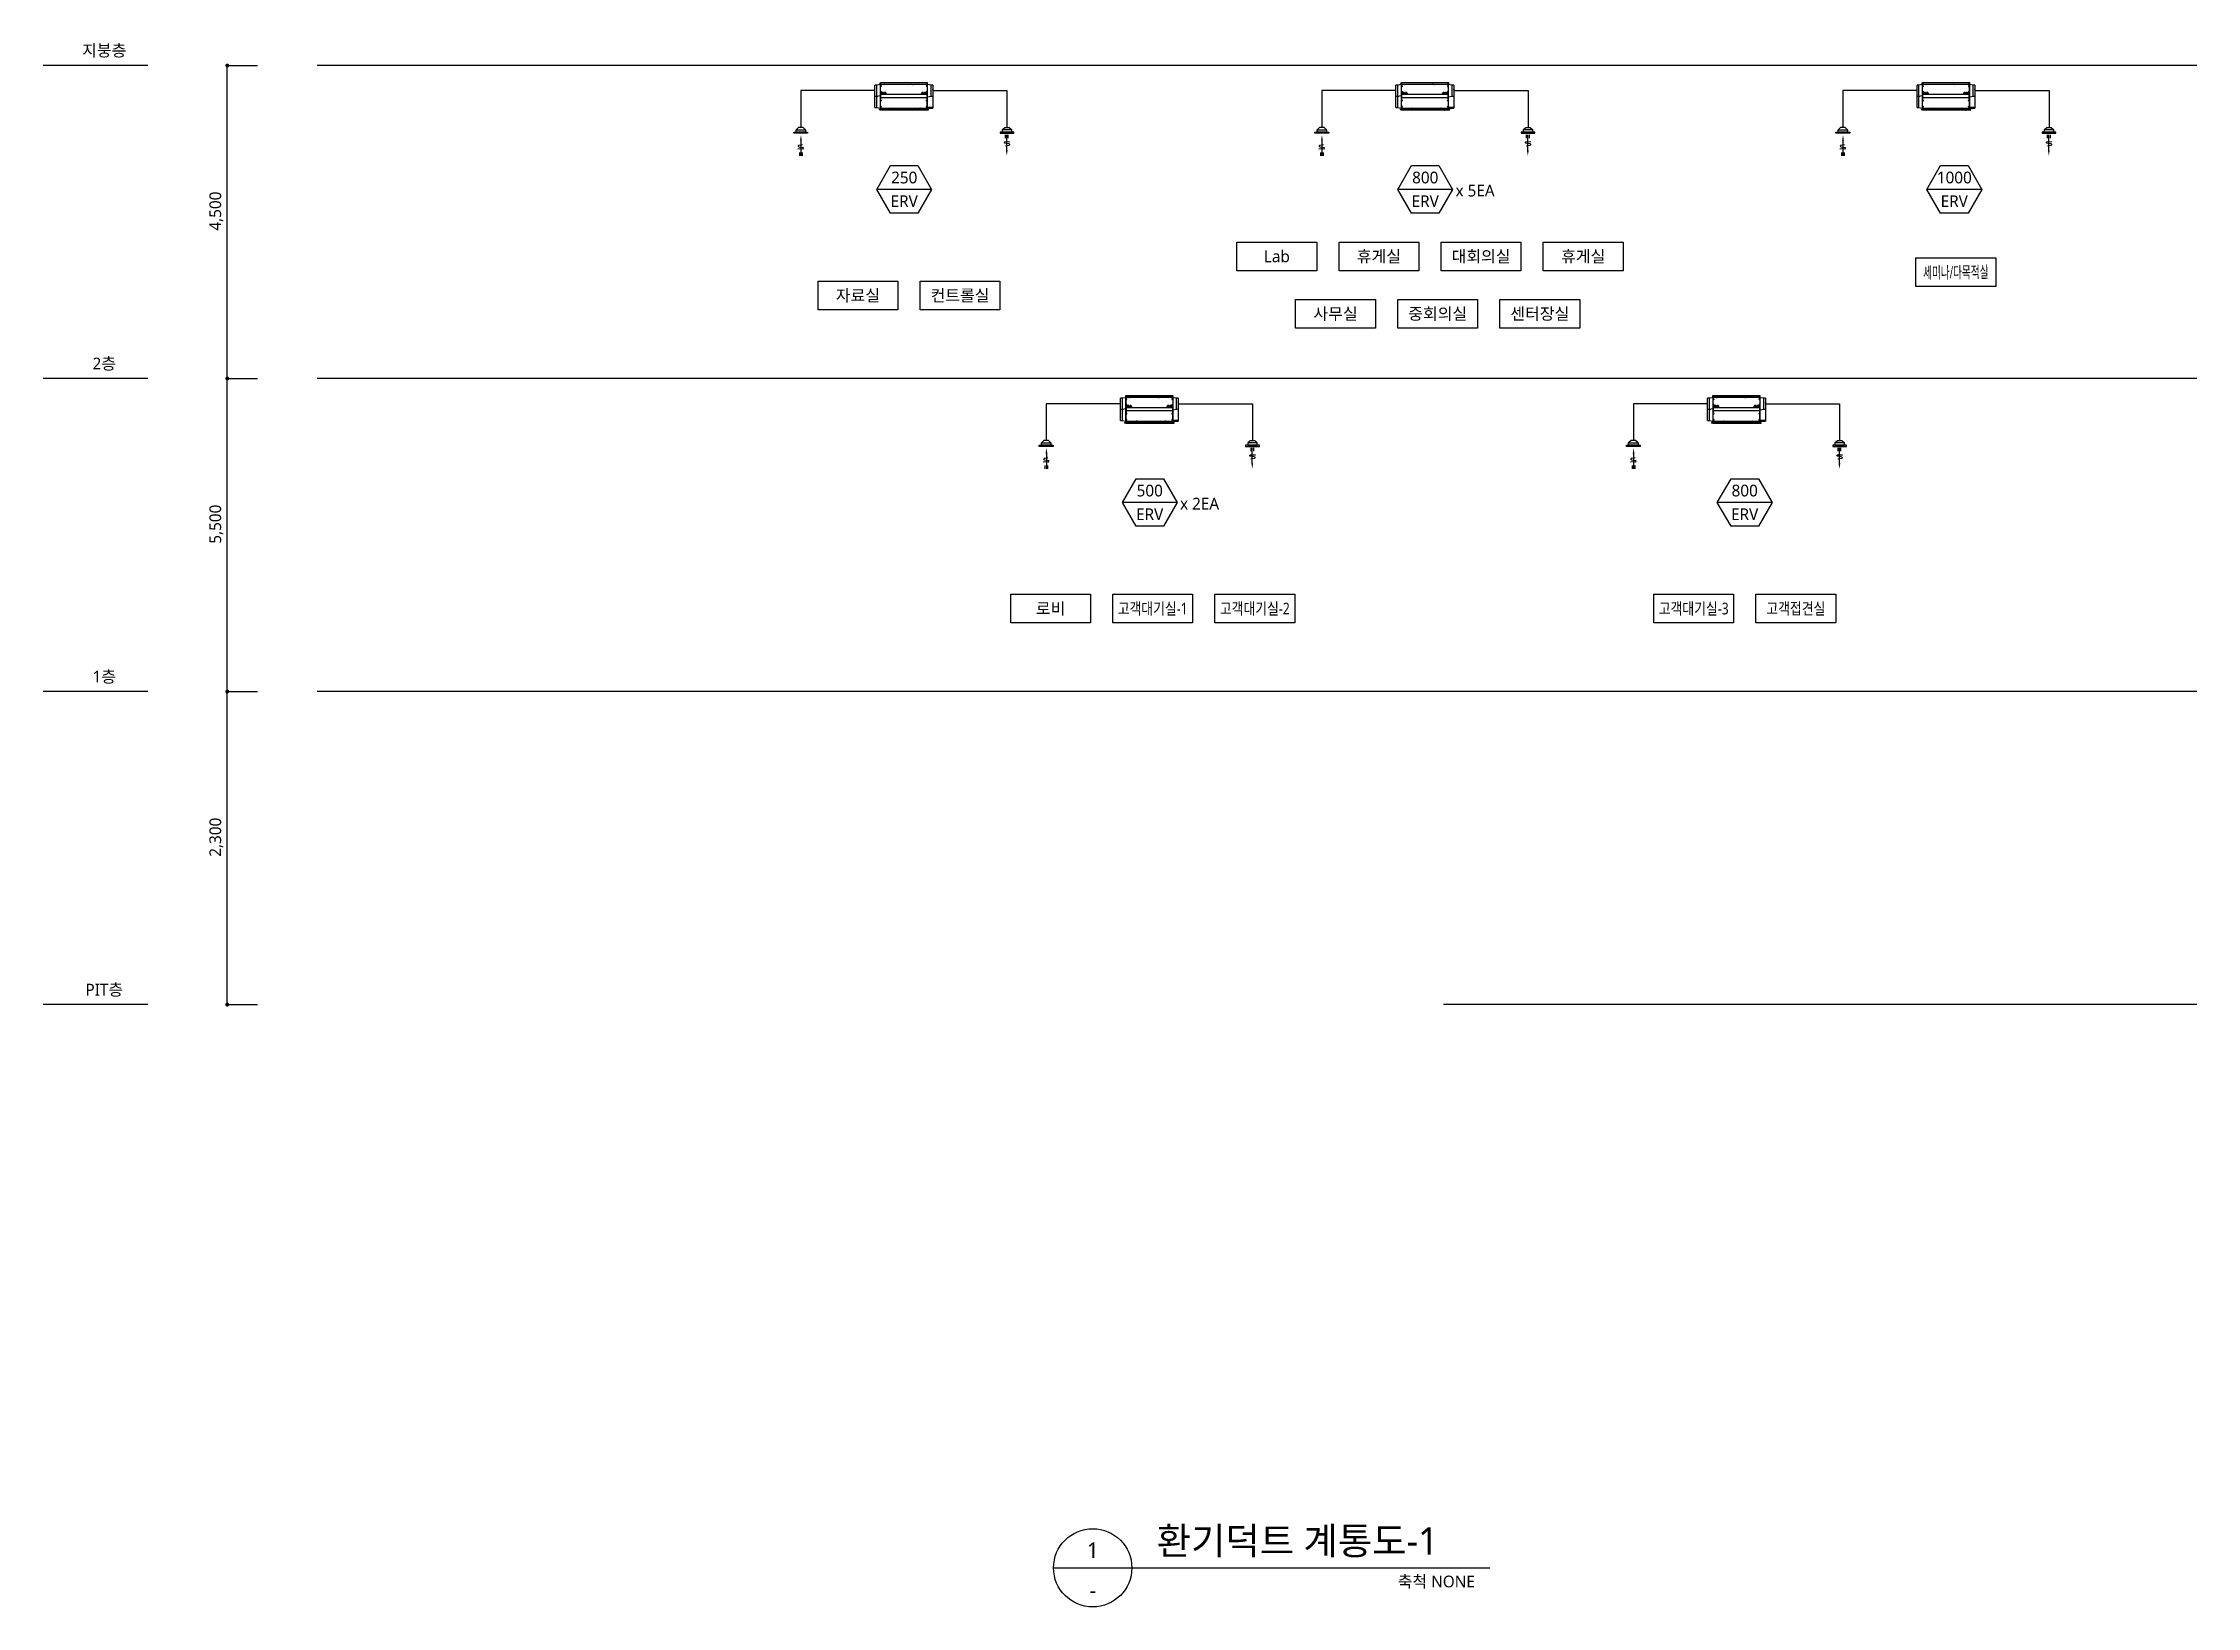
# Model space of a CAD drawing. Header units: millimetres. Extents: x 80 to 1649, y 28 to 450.
# Drawn here: x 80 to 630, y 28 to 428 of the extents above; entities that cross this region are included whole.
import ezdxf
from ezdxf.enums import TextEntityAlignment as Align

# ---------------------------------------------------------------- set-up
doc = ezdxf.new("R2010")
doc.units = ezdxf.units.MM
for name, color, linetype in [('1 FEA', 6, 'Continuous'), ('1 SA', 4, 'Continuous'), ('AA-MKXS', 3, 'Continuous'), ('DI', 1, 'Continuous'), ('LG-장비번호', 7, 'Continuous'), ('PIPE', 3, 'Continuous'), ('SS-ERV', 2, 'Continuous'), ('TE', 2, 'Continuous')]:
    doc.layers.add(name, color=color, linetype=linetype)
doc.styles.add('sunjin', font='')
doc.styles.add('스타일1', font='malgun.ttf')
doc.styles.get('sunjin').set_extended_font_data('Malgun Gothic')

msp = doc.modelspace()

# ---------------------------------------------------------------- texts
at = {"layer": 'AA-MKXS', "linetype": 'Continuous', "style": '스타일1'}
msp.add_text(' 환기덕트 계통도-1', height=7, dxfattribs=at).set_placement((361.96, 41.88))
msp.add_text('1', height=4, dxfattribs=at).set_placement((348.03, 41), align=Align.CENTER)
msp.add_text('축척 NONE', height=3, dxfattribs=at).set_placement((445.63, 35), align=Align.MIDDLE_RIGHT)
at = {"layer": 'AA-MKXS', "style": '스타일1'}
msp.add_text('-', height=4, dxfattribs=at).set_placement((348, 32.78), align=Align.MIDDLE)
at = {"layer": 'LG-장비번호', "style": 'sunjin'}
for s, p in [('지붕층', (95.48, 426.28)), ('2층', (95.48, 346.28)), ('1층', (95.48, 266.28)), ('PIT층', (95.48, 186.28))]:
    msp.add_text(s, height=3, dxfattribs=at).set_placement(p, align=Align.MIDDLE)
for s, p in [('4,500', (124.08, 385.19)), ('5,500', (124.08, 305.19)), ('2,300', (124.08, 225.19))]:
    msp.add_text(s, height=3, rotation=90, dxfattribs=at).set_placement(p, align=Align.MIDDLE)
for s, p in [('Lab', (395.04, 373.63)), ('휴게실', (421.13, 373.63)), ('대회의실', (447.22, 373.63)), ('휴게실', (473.31, 373.63)), ('자료실', (288.02, 363.63)), ('컨트롤실', (314.11, 363.63)), ('사무실', (410.04, 358.96)), ('중회의실', (436.13, 358.96)), ('센터장실', (462.22, 358.96)), ('로비', (337.24, 283.63))]:
    msp.add_text(s, height=3, dxfattribs=at).set_placement(p, align=Align.MIDDLE_CENTER)
at = {"layer": 'LG-장비번호', "style": 'sunjin', "width": 0.6}
msp.add_text('세미나/다목적실', height=3, rotation=0.8, dxfattribs=at).set_placement((568.51, 369.56), align=Align.MIDDLE_CENTER)
at = {"layer": 'LG-장비번호', "style": 'sunjin', "width": 0.8}
for s, p in [('고객대기실-1', (363.33, 283.63)), ('고객대기실-2', (389.42, 283.63)), ('고객대기실-3', (501.55, 283.63)), ('고객접견실', (527.64, 283.63))]:
    msp.add_text(s, height=3, dxfattribs=at).set_placement(p, align=Align.MIDDLE_CENTER)
at = {"layer": 'TE', "style": 'sunjin'}
for s, p in [('250', (299.85, 393.78)), ('800', (432.96, 393.78)), ('x 5EA', (445.69, 390.44)), ('1000', (568.12, 393.78)), ('ERV', (299.84, 387.72)), ('ERV', (432.95, 387.72)), ('ERV', (568.11, 387.72)), ('500', (362.57, 313.78)), ('800', (514.57, 313.78)), ('ERV', (362.56, 307.72)), ('x 2EA', (375.3, 310.44)), ('ERV', (514.56, 307.72))]:
    msp.add_text(s, height=3, dxfattribs=at).set_placement(p, align=Align.MIDDLE_CENTER)

# ---------------------------------------------------------------- blocks, each defined once
blk = doc.blocks.new('ERV250-2')
at = {"layer": 'SS-ERV', "color": 2, "linetype": 'Continuous'}
for p, q in [((-300, -5), (-300, 0)), ((-300, 0), (300, 0)), ((300, 0), (300, -5)), ((-344, -33), (-369, -33)), ((-369, -103), (-369, -33)), ((-369, -173), (-369, -103)), ((-369, -173), (-344, -173)), ((-344, -178), (-369, -178)), ((-369, -318), (-369, -178)), ((-304, -26), (-344, -33)), ((-344, -103), (-344, -33)), ((-344, -173), (-344, -103)), ((-304, -170), (-344, -178)), ((-344, -173), (-332, -176)), ((-344, -318), (-344, -178)), ((-301, -4), (-300, -4)), ((-301, -20), (-301, -4)), ((-300, -20), (-301, -20)), ((-300, -5), (-300, -6)), ((-299, -5), (-300, -5)), ((-300, -15), (-300, -6)), ((-300, -6), (-299, -6)), ((-300, -15), (-299, -15)), ((-300, -20), (-300, -15)), ((-299, -20), (-300, -20)), ((-300, -20), (-300, -20)), ((-299, -20), (-300, -20)), ((-300, -21), (-300, -21)), ((-299, -21), (-300, -21)), ((299, -5), (-299, -5)), ((-299, -5), (-299, -6)), ((-299, -6), (-299, -15)), ((-299, -6), (-299, -15)), ((-299, -6), (-299, -6)), ((-299, -6), (-299, -6)), ((-299, -7), (-299, -6)), ((-299, -9), (-299, -7)), ((-299, -7), (-299, -7)), ((-299, -9), (-299, -9)), ((-299, -21), (-299, -9)), ((-299, -15), (-299, -20)), ((-299, -16), (-299, -16)), ((-299, -22), (-298, -22)), ((-298, -138), (-299, -138)), ((-299, -140), (-298, -140)), ((-299, -154), (-298, -154)), ((-299, -196), (-298, -196)), ((-298, -211), (-299, -211)), ((-299, -213), (-298, -213)), ((-298, -18), (-298, -22)), ((-298, -138), (-298, -140)), ((-298, -140), (-298, -140)), ((-298, -140), (-298, -154)), ((-298, -144), (-298, -144)), ((-298, -153), (-298, -153)), ((298, -154), (-298, -154)), ((-298, -154), (-298, -196)), ((298, -196), (-298, -196)), ((-298, -196), (-298, -211)), ((-298, -198), (-298, -198)), ((-298, -207), (-298, -207)), ((-298, -211), (-298, -211)), ((-298, -213), (-298, -211)), ((-294, -20), (294, -20)), ((-282, -140), (-228, -140)), ((228, -140), (282, -140)), ((293, -231), (290, -231)), ((298, -17), (298, -22)), ((298, -22), (299, -22)), ((298, -138), (298, -140)), ((299, -138), (298, -138)), ((298, -140), (299, -140)), ((298, -154), (298, -140)), ((299, -154), (298, -154)), ((298, -196), (298, -154)), ((299, -196), (298, -196)), ((298, -211), (298, -196)), ((299, -211), (298, -211)), ((298, -213), (298, -211)), ((298, -213), (299, -213)), ((299, -5), (300, -5)), ((299, -6), (299, -5)), ((299, -15), (299, -6)), ((299, -15), (299, -6)), ((299, -6), (299, -6)), ((300, -6), (299, -6)), ((299, -7), (299, -7)), ((299, -9), (299, -9)), ((299, -15), (300, -15)), ((299, -20), (299, -15)), ((299, -21), (299, -20)), ((300, -20), (299, -20)), ((300, -20), (299, -20)), ((300, -21), (299, -21)), ((300, -4), (301, -4)), ((300, -5), (300, -6)), ((300, -6), (300, -15)), ((300, -15), (300, -20)), ((301, -20), (300, -20)), ((300, -20), (300, -20)), ((300, -21), (300, -21)), ((300, -319), (300, -196)), ((301, -20), (301, -4)), ((344, -33), (304, -26)), ((304, -181), (344, -173)), ((369, -33), (344, -33)), ((344, -33), (344, -173)), ((344, -173), (369, -173)), ((369, -33), (369, -173)), ((369, -86), (370, -86)), ((370, -91), (370, -86)), ((370, -91), (370, -320)), ((-369, -318), (-344, -318)), ((-344, -318), (-304, -325)), ((-301, -331), (-301, -345)), ((-300, -335), (-300, -330)), ((-300, -330), (-299, -330)), ((-299, -335), (-300, -335)), ((-300, -344), (-300, -335)), ((-300, -345), (-300, -344)), ((-300, -344), (-299, -344)), ((-298, -328), (-299, -328)), ((-299, -330), (-299, -335)), ((-299, -335), (-299, -344)), ((-299, -335), (-299, -344)), ((-299, -342), (-299, -342)), ((-299, -344), (-299, -344)), ((-299, -344), (-299, -345)), ((-299, -344), (-299, -344)), ((-298, -333), (-298, -328)), ((294, -330), (-294, -330)), ((298, -333), (298, -328)), ((299, -328), (298, -328)), ((299, -319), (300, -319)), ((300, -324), (299, -324)), ((301, -325), (299, -325)), ((299, -330), (300, -330)), ((299, -335), (299, -330)), ((300, -335), (299, -335)), ((299, -344), (299, -335)), ((299, -344), (299, -335)), ((299, -342), (299, -342)), ((299, -344), (299, -344)), ((299, -345), (299, -344)), ((300, -344), (299, -344)), ((299, -344), (299, -344)), ((300, -319), (300, -324)), ((300, -330), (300, -335)), ((300, -335), (300, -344)), ((300, -345), (300, -344)), ((301, -320), (301, -325)), ((301, -325), (370, -325)), ((301, -331), (301, -345)), ((304, -325), (308, -325)), ((306, -315), (365, -315)), ((370, -320), (370, -325))]:
    blk.add_line(p, q, dxfattribs=at)
at = {"layer": 'SS-ERV', "color": 40, "linetype": 'Continuous'}
for p, q in [((-304, -21), (-304, -139)), ((-299, -21), (-304, -21)), ((-299, -139), (-304, -139)), ((-304, -139), (-304, -154)), ((-299, -154), (-304, -154)), ((-304, -154), (-304, -197)), ((-299, -197), (-304, -197)), ((-304, -197), (-304, -212)), ((-299, -212), (-304, -212)), ((-304, -212), (-304, -331)), ((-299, -139), (-299, -21)), ((-299, -154), (-299, -139)), ((-299, -197), (-299, -154)), ((-299, -212), (-299, -197)), ((-299, -330), (-299, -212)), ((-298, -40), (-298, -18)), ((-292, -40), (-298, -40)), ((-298, -112), (-298, -50)), ((-298, -50), (-292, -50)), ((-292, -112), (-298, -112)), ((-298, -225), (-298, -122)), ((-298, -122), (-292, -122)), ((-292, -225), (-298, -225)), ((-298, -303), (-298, -235)), ((-298, -235), (-292, -235)), ((-282, -133), (-279, -133)), ((-282, -141), (-282, -133)), ((-228, -141), (-282, -141)), ((-261, -133), (-249, -133)), ((-231, -133), (-228, -133)), ((-228, -133), (-228, -141)), ((228, -141), (228, -133)), ((228, -133), (231, -133)), ((282, -141), (228, -141)), ((249, -133), (261, -133)), ((279, -133), (282, -133)), ((282, -133), (282, -141)), ((298, -40), (292, -40)), ((292, -50), (298, -50)), ((298, -112), (292, -112)), ((292, -122), (298, -122)), ((298, -225), (292, -225)), ((292, -235), (298, -235)), ((298, -17), (298, -40)), ((298, -50), (298, -112)), ((298, -122), (298, -225)), ((298, -235), (298, -303)), ((299, -21), (299, -139)), ((299, -21), (304, -21)), ((299, -139), (304, -139)), ((299, -139), (299, -154)), ((304, -154), (299, -154)), ((299, -154), (299, -197)), ((299, -197), (304, -197)), ((299, -197), (299, -212)), ((299, -212), (304, -212)), ((299, -212), (299, -330)), ((304, -139), (304, -21)), ((304, -154), (304, -139)), ((304, -197), (304, -154)), ((304, -212), (304, -197)), ((304, -331), (304, -212)), ((-317, -345), (-300, -345)), ((-317, -345), (-317, -350)), ((-300, -331), (-304, -331)), ((-300, -345), (-300, -350)), ((-106, -345), (-300, -345)), ((-300, -350), (-106, -350)), ((-292, -303), (-298, -303)), ((-298, -333), (-298, -313)), ((-298, -313), (-292, -313)), ((-91, -345), (-106, -345)), ((-106, -345), (-106, -350)), ((-106, -350), (-91, -350)), ((300, -345), (-91, -345)), ((-91, -345), (-91, -350)), ((-91, -350), (300, -350)), ((298, -303), (292, -303)), ((292, -313), (298, -313)), ((298, -313), (298, -333)), ((300, -331), (304, -331)), ((317, -345), (300, -345)), ((300, -345), (300, -350)), ((300, -350), (317, -350)), ((302, -332), (301, -332)), ((302, -331), (302, -332)), ((317, -350), (317, -345))]:
    blk.add_line(p, q, dxfattribs=at)
at = {"layer": 'SS-ERV', "color": 6, "linetype": 'Continuous'}
for p, q in [((-279, -138), (-279, -129)), ((-261, -138), (-279, -138)), ((-264, -126), (-276, -126)), ((-261, -129), (-261, -138)), ((-261, -136), (-249, -136)), ((-249, -138), (-261, -138)), ((-249, -129), (-249, -138)), ((-231, -138), (-249, -138)), ((-234, -126), (-246, -126)), ((-231, -129), (-231, -138)), ((231, -138), (231, -129)), ((249, -138), (231, -138)), ((246, -126), (234, -126)), ((249, -129), (249, -138)), ((249, -136), (261, -136)), ((261, -138), (249, -138)), ((261, -129), (261, -138)), ((279, -138), (261, -138)), ((276, -126), (264, -126)), ((279, -129), (279, -138)), ((248, -350), (248, -354)), ((248, -354), (249, -354)), ((249, -354), (249, -350))]:
    blk.add_line(p, q, dxfattribs=at)
at = {"layer": 'SS-ERV', "color": 30, "linetype": 'Continuous'}
blk.add_line((-300, -350), (-317, -350), dxfattribs=at)
at = {"layer": 'SS-ERV', "color": 2, "linetype": 'Continuous'}
for points in [[(-298, -161), (-298, -161, 0.003517), (-298, -161, 0.003478), (-298, -161, 0.003468), (-298, -161, 0.003493), (-298, -161, 0.003502), (-298, -161, 0.003509), (-298, -161, 0.003511), (-298, -161, 0.003519), (-298, -161, 0.003521), (-298, -161, 0.003527), (-298, -161, 0.003525), (-298, -161, 0.003527), (-298, -161, 0.003527), (-298, -161, 0.003535), (-298, -161, 0.003521), (-298, -161, 0.003497), (-298, -161, 0.003523), (-298, -161, 0.003594), (-298, -161, 0.003479), (-298, -161, 0.003236), (-298, -161, 0.003575), (-298, -161, 0.004269), (-298, -161, 0.003202), (-298, -161, 0.001048), (-298, -161, 0.004545), (-298, -161, 0.007764), (-298, -161, 0.003728), (-298, -161, 0.001951)], [(-298, -162), (-298, -162, -0.004165), (-298, -162, -0.004263), (-298, -162, -0.004341), (-298, -162, -0.00439), (-298, -162, -0.00445), (-298, -162, -0.004509), (-298, -162, -0.00457), (-298, -162, -0.004622), (-298, -162, -0.004679), (-298, -162, -0.004728), (-298, -162, -0.004779), (-298, -162, -0.00482), (-298, -162, -0.004871), (-298, -162, -0.004917), (-298, -162, -0.004947), (-298, -162, -0.004949), (-298, -162, -0.005024), (-298, -162, -0.005147), (-298, -162, -0.005034), (-298, -162, -0.004726), (-298, -162, -0.005218), (-298, -162, -0.00621), (-298, -162, -0.004758), (-298, -162, -0.001702), (-298, -162, -0.006655), (-298, -162, -0.011436), (-298, -162, -0.00563), (-298, -162, -0.003001)], [(-298, -189), (-298, -189, -0.005123), (-298, -189, -0.005091), (-298, -189, -0.005087), (-298, -189, -0.005115), (-298, -189, -0.005125), (-298, -189, -0.005128), (-298, -189, -0.005124), (-298, -189, -0.005124), (-298, -189, -0.005113), (-298, -189, -0.005104), (-298, -189, -0.005084), (-298, -189, -0.005064), (-298, -189, -0.005041), (-298, -189, -0.005026), (-298, -189, -0.004978), (-298, -189, -0.004915), (-298, -189, -0.004919), (-298, -189, -0.004983), (-298, -189, -0.004789), (-298, -189, -0.004425), (-298, -189, -0.004847), (-298, -189, -0.005729), (-298, -189, -0.004262), (-298, -189, -0.001402), (-298, -189, -0.005974), (-298, -189, -0.010018), (-298, -189, -0.00474), (-298, -189, -0.002466)], [(-298, -190), (-298, -190, 0.004165), (-298, -190, 0.004263), (-298, -190, 0.004341), (-298, -190, 0.00439), (-298, -190, 0.004451), (-298, -190, 0.004509), (-298, -190, 0.00457), (-298, -190, 0.004622), (-298, -190, 0.004679), (-298, -190, 0.004728), (-298, -190, 0.00478), (-298, -190, 0.00482), (-298, -190, 0.004871), (-298, -190, 0.004917), (-298, -190, 0.004947), (-298, -190, 0.004949), (-298, -190, 0.005024), (-298, -190, 0.005147), (-298, -190, 0.005034), (-298, -190, 0.004726), (-298, -190, 0.005218), (-298, -190, 0.00621), (-298, -190, 0.004758), (-298, -190, 0.001702), (-298, -190, 0.006655), (-298, -190, 0.011436), (-298, -190, 0.00563), (-298, -190, 0.003001)]]:
    blk.add_lwpolyline(points, format="xyb", dxfattribs=at)
for centre, radius in [((-292, -46), 2.25), ((-292, -118), 2.25), ((-292, -230), 2.25), ((-292, -46), 1.6), ((-292, -118), 1.6), ((-292, -230), 1.6), ((99, -16), 2), ((292, -46), 2.25), ((292, -46), 1.6), ((292, -118), 2.25), ((292, -118), 1.6), ((292, -230), 2.25), ((292, -230), 1.6), ((-292, -308), 2.25), ((-292, -308), 1.6), ((-99, -334), 2), ((292, -308), 2.25), ((292, -308), 1.6)]:
    blk.add_circle(centre, radius, dxfattribs=at)
for centre, start, end in [((-294, -15), 180, 270), ((294, -15), 270, 0), ((365, -91), 328.9971, 0), ((-294, -335), 90, 180), ((294, -335), 0, 90), ((306, -320), 90, 180), ((365, -320), 0, 90)]:
    blk.add_arc(centre, 5, start, end, dxfattribs=at)
at = {"layer": 'SS-ERV', "color": 40, "linetype": 'Continuous'}
for centre, start, end in [((-292, -46), 270, 90), ((-292, -118), 270, 90), ((-292, -230), 270, 90), ((-254, -20), 185.7392, 354.2608), ((116, -20), 185.7392, 354.2608), ((292, -46), 90, 270), ((292, -118), 90, 270), ((292, -230), 90, 270), ((-292, -308), 270, 90), ((-164, -331), 11.537, 168.463), ((206, -331), 11.537, 168.463), ((292, -308), 90, 270)]:
    blk.add_arc(centre, 5, start, end, dxfattribs=at)
at = {"layer": 'SS-ERV', "color": 6, "linetype": 'Continuous'}
for centre, start, end in [((-276, -129), 90, 180), ((-264, -129), 0, 90), ((-246, -129), 90, 180), ((-234, -129), 0, 90), ((234, -129), 90, 180), ((246, -129), 0, 90), ((264, -129), 90, 180), ((276, -129), 0, 90)]:
    blk.add_arc(centre, 3, start, end, dxfattribs=at)
at = {"layer": 'SS-ERV', "color": 1, "linetype": 'Continuous'}
for centre, radius, start, end in [((-254, -20), 2.25, 192.8396, 347.1604), ((-254, -20), 1.7, 197.1259, 342.4012), ((116, -20), 2.25, 192.8396, 347.1604), ((116, -20), 1.7, 197.1256, 342.402), ((-164, -331), 2.25, 26.3878, 153.6122), ((-164, -331), 1.7, 36.0319, 143.9681), ((206, -331), 2.25, 26.3878, 153.6122), ((206, -331), 1.7, 36.0319, 143.9681)]:
    blk.add_arc(centre, radius, start, end, dxfattribs=at)
at = {"layer": 'SS-ERV', "color": 2, "linetype": 'Continuous'}
for points in [[(-298, -171), (-298, -170), (-298, -170), (-298, -170)], [(-298, -172), (-298, -172), (-298, -172), (-298, -172)], [(-298, -179), (-298, -179), (-298, -179), (-298, -179)], [(-298, -181), (-298, -181), (-298, -180), (-298, -180)]]:
    blk.add_open_spline(points, degree=3, dxfattribs=at)
blk = doc.blocks.new('1 SA-DF')
at = {"layer": '1 SA'}
for p, q in [((0.54, -3.68), (-0.75, -3.63)), ((0.42, -4.72), (-0.55, -4.55)), ((-0.52, -4.21), (0.57, -4.04)), ((-0.26, -1.9), (-0.26, -2.76)), ((0.05, -5.84), (0.05, -1.9)), ((0.36, -2.76), (0.36, -1.9))]:
    blk.add_line(p, q, dxfattribs=at)
blk.add_lwpolyline([(1.21, -0.6), (0.58, 0), (-0.58, 0), (-1.21, -0.6)], dxfattribs=at)
for points in [[(1.77, -1.5), (-1.77, -1.5), (-1.77, -1.2), (1.77, -1.2)], [(1.21, -1.2), (-1.21, -1.2), (-1.21, -0.6), (1.21, -0.6)]]:
    blk.add_lwpolyline(points, close=True, dxfattribs=at)
for centre, start, end in [((-0.46, -4.39), 107.8356, 241.5594), ((0.51, -3.86), 287.8356, 81.8707)]:
    blk.add_arc(centre, 0.184, start, end, dxfattribs=at)
blk.add_solid([(0.28, -5.84), (-0.18, -5.84), (0.05, -7.22)], dxfattribs=at)
blk = doc.blocks.new('1 FEA-DF')
at = {"layer": '1 FEA'}
for p, q in [((0.54, -5.48), (-0.75, -5.53)), ((0.42, -4.44), (-0.55, -4.61)), ((-0.52, -4.95), (0.57, -5.12)), ((0.05, -3.32), (0.05, -7.26)), ((-0.26, -7.26), (-0.26, -6.4)), ((0.36, -6.4), (0.36, -7.26))]:
    blk.add_line(p, q, dxfattribs=at)
blk.add_lwpolyline([(1.21, -0.6), (0.58, 0), (-0.58, 0), (-1.21, -0.6)], dxfattribs=at)
for points in [[(1.77, -1.5), (-1.77, -1.5), (-1.77, -1.2), (1.77, -1.2)], [(1.21, -1.2), (-1.21, -1.2), (-1.21, -0.6), (1.21, -0.6)]]:
    blk.add_lwpolyline(points, close=True, dxfattribs=at)
for centre, start, end in [((-0.46, -4.77), 118.4406, 252.1644), ((0.51, -5.3), 278.1293, 72.1644)]:
    blk.add_arc(centre, 0.184, start, end, dxfattribs=at)
blk.add_solid([(0.28, -3.32), (-0.18, -3.32), (0.05, -1.94)], dxfattribs=at)

# ---------------------------------------------------------------- linework, layer by layer
at = {"layer": 'AA-MKXS', "color": 7}
msp.add_line((338, 38.5), (449.44, 38.5), dxfattribs=at)
msp.add_circle((348, 38.5), 10, dxfattribs=at)
at = {"layer": 'DI', "const_width": 0.5}
for points in [[(126.9, 422.16, 1), (126.9, 422.66, 1)], [(126.9, 342.16, 1), (126.9, 342.66, 1)], [(126.9, 262.16, 1), (126.9, 262.66, 1)], [(126.9, 182.16, 1), (126.9, 182.66, 1)]]:
    msp.add_lwpolyline(points, format="xyb", close=True, dxfattribs=at)
at = {"layer": 'LG-장비번호', "color": 8, "ltscale": 2}
for p, q in [((106.59, 422.41), (79.85, 422.41)), ((630.1, 422.41), (149.9, 422.41)), ((106.59, 342.41), (79.85, 342.41)), ((630.1, 342.41), (149.9, 342.41)), ((106.59, 262.41), (79.85, 262.41)), ((630.1, 262.41), (149.9, 262.41)), ((106.59, 182.41), (79.85, 182.41)), ((630.1, 182.41), (437.6, 182.41))]:
    msp.add_line(p, q, dxfattribs=at)
at = {"layer": 'LG-장비번호', "color": 1, "ltscale": 2}
for points in [[(384.85, 377.29), (405.23, 377.29), (405.23, 369.97), (384.85, 369.97)], [(410.94, 377.29), (431.32, 377.29), (431.32, 369.97), (410.94, 369.97)], [(437.03, 377.29), (457.41, 377.29), (457.41, 369.97), (437.03, 369.97)], [(463.12, 377.29), (483.5, 377.29), (483.5, 369.97), (463.12, 369.97)], [(558.32, 373.22), (578.7, 373.22), (578.7, 365.9), (558.32, 365.9)], [(277.83, 367.29), (298.21, 367.29), (298.21, 359.97), (277.83, 359.97)], [(303.92, 367.29), (324.3, 367.29), (324.3, 359.97), (303.92, 359.97)], [(399.85, 362.62), (420.23, 362.62), (420.23, 355.3), (399.85, 355.3)], [(425.94, 362.62), (446.32, 362.62), (446.32, 355.3), (425.94, 355.3)], [(452.03, 362.62), (472.41, 362.62), (472.41, 355.3), (452.03, 355.3)], [(327.05, 287.29), (347.43, 287.29), (347.43, 279.97), (327.05, 279.97)], [(353.14, 287.29), (373.52, 287.29), (373.52, 279.97), (353.14, 279.97)], [(379.23, 287.29), (399.61, 287.29), (399.61, 279.97), (379.23, 279.97)], [(491.36, 287.29), (511.74, 287.29), (511.74, 279.97), (491.36, 279.97)], [(517.45, 287.29), (537.83, 287.29), (537.83, 279.97), (517.45, 279.97)]]:
    msp.add_lwpolyline(points, close=True, dxfattribs=at)
at = {"layer": 'PIPE', "color": 1}
for p, q in [((126.9, 342.41), (126.9, 422.41)), ((126.9, 422.41), (134.64, 422.41)), ((126.9, 262.41), (126.9, 342.41)), ((126.9, 342.41), (134.64, 342.41)), ((126.9, 262.41), (134.64, 262.41)), ((126.9, 182.41), (126.9, 262.41)), ((126.9, 182.41), (134.64, 182.41))]:
    msp.add_line(p, q, dxfattribs=at)
at = {"layer": 'PIPE'}
for p, q in [((292.37, 415.98), (273.41, 415.98)), ((273.41, 415.98), (273.41, 406.57)), ((307.14, 415.98), (326.1, 415.98)), ((326.1, 415.98), (326.1, 406.57)), ((425.48, 415.98), (406.52, 415.98)), ((406.52, 415.98), (406.52, 406.57)), ((440.25, 415.98), (459.21, 415.98)), ((459.21, 415.98), (459.21, 406.57)), ((558.59, 415.98), (539.63, 415.98)), ((539.63, 415.98), (539.63, 406.57)), ((573.36, 415.98), (592.32, 415.98)), ((592.32, 415.98), (592.32, 406.57)), ((355.09, 335.98), (336.13, 335.98)), ((336.13, 335.98), (336.13, 326.57)), ((369.86, 335.98), (388.82, 335.98)), ((388.82, 335.98), (388.82, 326.57)), ((505.09, 335.98), (486.13, 335.98)), ((486.13, 335.98), (486.13, 326.57)), ((519.86, 335.98), (538.82, 335.98)), ((538.82, 335.98), (538.82, 326.57))]:
    msp.add_line(p, q, dxfattribs=at)
at = {"layer": 'TE'}
for p, q in [((306.85, 390.75), (292.85, 390.75)), ((439.96, 390.75), (425.96, 390.75)), ((575.12, 390.75), (561.12, 390.75)), ((369.57, 310.75), (355.57, 310.75)), ((521.57, 310.75), (507.57, 310.75))]:
    msp.add_line(p, q, dxfattribs=at)
for points in [[(303.35, 384.69), (296.35, 384.69), (292.85, 390.75), (296.35, 396.81), (303.35, 396.81), (306.85, 390.75)], [(436.46, 384.69), (429.46, 384.69), (425.96, 390.75), (429.46, 396.81), (436.46, 396.81), (439.96, 390.75)], [(571.62, 384.69), (564.62, 384.69), (561.12, 390.75), (564.62, 396.81), (571.62, 396.81), (575.12, 390.75)], [(366.07, 304.69), (359.07, 304.69), (355.57, 310.75), (359.07, 316.81), (366.07, 316.81), (369.57, 310.75)], [(518.07, 304.69), (511.07, 304.69), (507.57, 310.75), (511.07, 316.81), (518.07, 316.81), (521.57, 310.75)]]:
    msp.add_lwpolyline(points, close=True, dxfattribs=at)

# ---------------------------------------------------------------- block references
at = {"layer": '1 FEA'}
for p in [(273.41, 406.57), (406.52, 406.57), (539.63, 406.57), (336.13, 326.57), (486.13, 326.57)]:
    msp.add_blockref('1 FEA-DF', p, dxfattribs=at)
at = {"layer": '1 SA', "xscale": -1}
for p in [(326.1, 406.57), (459.21, 406.57), (592.32, 406.57), (388.82, 326.57), (538.82, 326.57)]:
    msp.add_blockref('1 SA-DF', p, dxfattribs=at)
at = {"layer": 'SS-ERV', "xscale": 0.02, "yscale": 0.02, "zscale": 0.02}
for p in [(299.75, 418.04), (432.86, 418.04), (565.97, 418.04), (362.47, 338.04), (512.47, 338.04)]:
    msp.add_blockref('ERV250-2', p, dxfattribs=at)

msp.set_redraw_order([(e.dxf.handle, doc.entitydb.next_handle()) for e in msp.query("TEXT MTEXT ATTDEF DIMENSION ARC_DIMENSION")])  # texts and dimensions are drawn at this point

doc.saveas('drawing.dxf')
